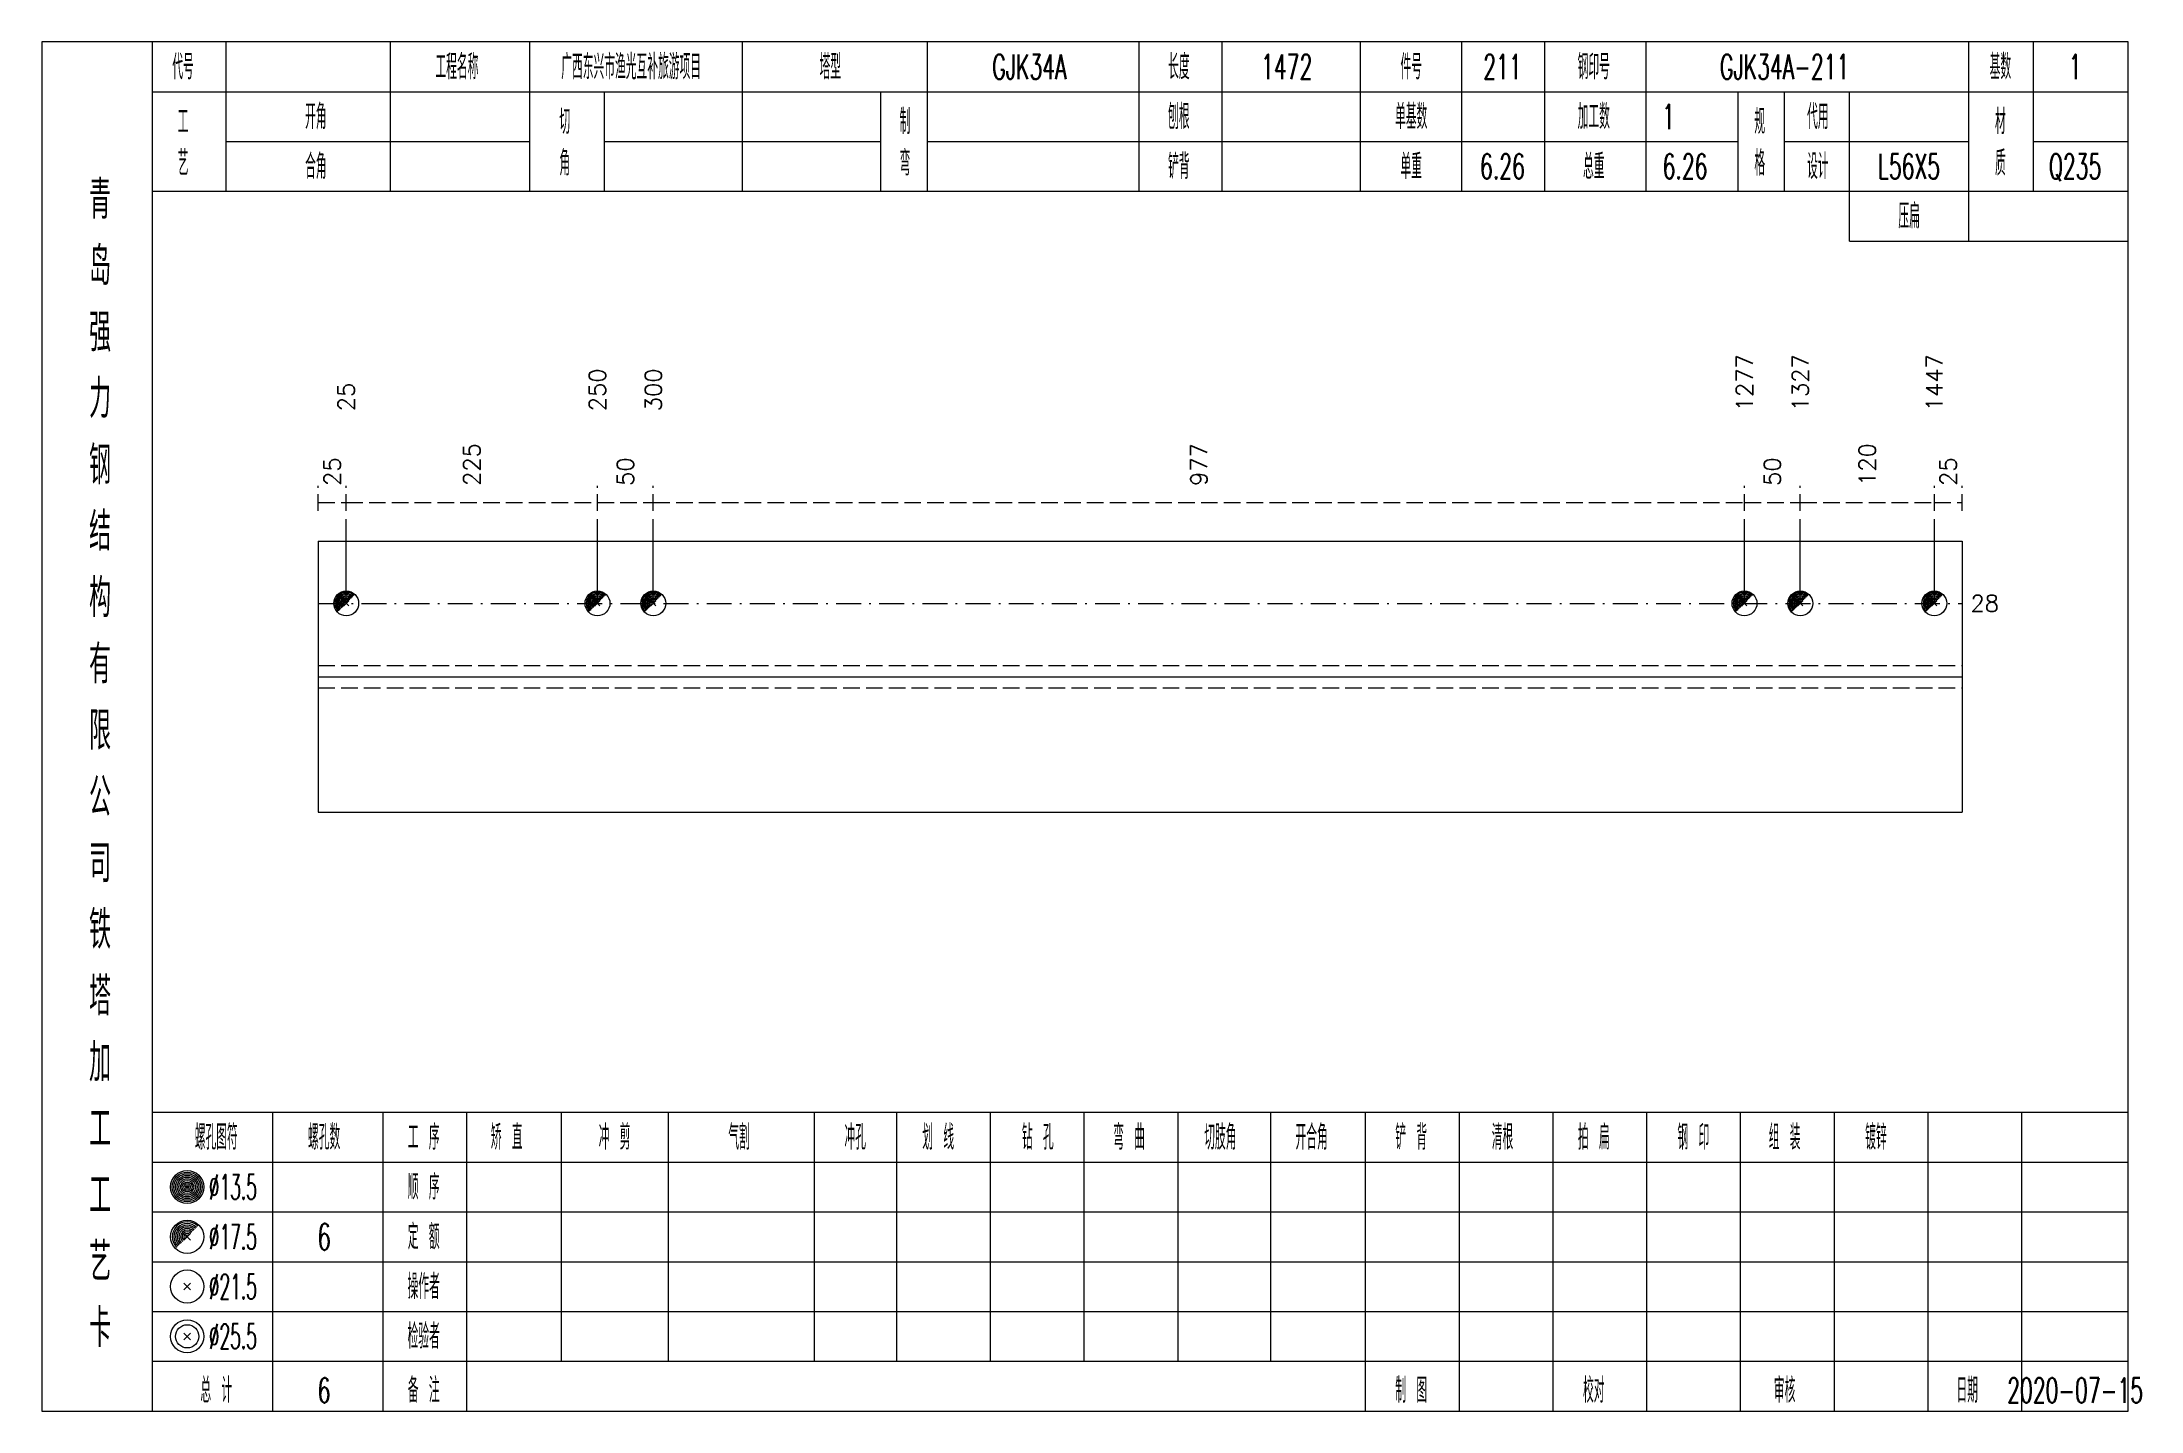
# Model space of a CAD drawing. Extents: x 0 to 2606, y -377 to 6479.
# Drawn here: x 522.8 to 775.7, y 6125 to 6290 of the extents above; entities that cross this region are included whole.
import ezdxf
from ezdxf.enums import TextEntityAlignment as Align

# ---------------------------------------------------------------- set-up
doc = ezdxf.new("R2010")
doc.units = 0
doc.header["$MEASUREMENT"] = 0
doc.linetypes.add('一点画线', pattern=[5.2, 3, -1, 0.2, -1])
doc.linetypes.add('虚线', pattern=[2.75, 2, -0.75])
doc.layers.get('0').update_dxf_attribs({"linetype": 'CONTINUOUS', "lineweight": 25})
doc.layers.add('1', color=7, linetype='CONTINUOUS', lineweight=25)
doc.layers.add('4', color=7, linetype='CONTINUOUS', lineweight=25)
doc.styles.get("Standard").update_dxf_attribs({"font": 'simplex.shx', "width": 0.7, "height": 3, "bigfont": 'gbhzfs.shx'})

msp = doc.modelspace()

# ---------------------------------------------------------------- texts
at = {"color": 7, "linetype": 'Continuous', "lineweight": 13}
for s, p in [('250', (589.74, 6245.5)), ('300', (596.47, 6245.5)), ('1277', (727.96, 6245.5)), ('1327', (734.69, 6245.5)), ('1447', (750.84, 6245.5)), ('25', (559.46, 6245.5))]:
    msp.add_text(s, height=2, rotation=90, dxfattribs=at).set_placement(p, align=Align.MIDDLE_LEFT)
at = {"color": 8, "linetype": 'Continuous', "lineweight": 9}
for s, p in [('225', (574.6, 6236.5)), ('977', (662.22, 6236.5)), ('120', (742.76, 6236.5)), ('25', (557.78, 6236.5)), ('50', (593.11, 6236.5)), ('50', (731.32, 6236.5)), ('25', (752.52, 6236.5))]:
    msp.add_text(s, height=2, rotation=90, dxfattribs=at).set_placement(p, align=Align.MIDDLE_LEFT)
at = {"color": 7, "linetype": 'Continuous', "lineweight": 13}
msp.add_text('28', height=2, dxfattribs=at).set_placement((755.2, 6222.34), align=Align.MIDDLE_LEFT)
at = {"layer": '4', "color": 1, "linetype": 'Continuous', "lineweight": 13}
for s, height, width, p in [('代号', 3, 0.6, (539.8, 6287)), ('工程名称', 3, 0.6, (572.8, 6287)), ('广西东兴市渔光互补旅游项目', 3, 0.6, (593.8, 6287)), ('塔型', 3, 0.6, (617.8, 6287)), ('GJK34A', 3, 0.6, (641.8, 6287)), ('长度', 3, 0.6, (659.8, 6287)), ('1472', 3, 0.6, (672.8, 6287)), ('件号', 3, 0.6, (687.8, 6287)), ('211', 3, 0.6, (698.8, 6287)), ('钢印号', 3, 0.6, (709.8, 6287)), ('GJK34A-211', 3, 0.6, (732.8, 6287)), ('基数', 3, 0.6, (758.8, 6287)), ('1', 3, 0.6, (767.8, 6287)), ('工', 3, 0.6, (539.8, 6280.4)), ('开角', 3, 0.6, (555.8, 6281)), ('切', 3, 0.6, (585.8, 6280.4)), ('制', 3, 0.6, (626.8, 6280.4)), ('刨根', 3, 0.6, (659.8, 6281)), ('单基数', 3, 0.6, (687.8, 6281)), ('加工数', 3, 0.6, (709.8, 6281)), ('1', 3, 0.6, (718.8, 6281)), ('规', 3, 0.6, (729.8, 6280.4)), ('代用', 3, 0.6, (736.8, 6281)), ('材', 3, 0.6, (758.8, 6280.4)), ('艺', 3, 0.6, (539.8, 6275.4)), ('合角', 3, 0.6, (555.8, 6275)), ('角', 3, 0.6, (585.8, 6275.4)), ('弯', 3, 0.6, (626.8, 6275.4)), ('铲背', 3, 0.6, (659.8, 6275)), ('单重', 3, 0.6, (687.8, 6275)), ('6.26', 3, 0.6, (698.8, 6275)), ('总重', 3, 0.6, (709.8, 6275)), ('6.26', 3, 0.6, (720.8, 6275)), ('格', 3, 0.6, (729.8, 6275.4)), ('设计', 3, 0.6, (736.8, 6275)), ('L56X5', 3, 0.6, (747.8, 6275)), ('质', 3, 0.6, (758.8, 6275.4)), ('Q235', 3, 0.6, (767.8, 6275)), ('青', 4.6, 0.8, (529.8, 6271)), ('压扁', 3, 0.6, (747.8, 6269)), ('岛', 4.6, 0.8, (529.8, 6263)), ('强', 4.6, 0.8, (529.8, 6255)), ('力', 4.6, 0.8, (529.8, 6247)), ('钢', 4.6, 0.8, (529.8, 6239)), ('结', 4.6, 0.8, (529.8, 6231)), ('构', 4.6, 0.8, (529.8, 6223)), ('有', 4.6, 0.8, (529.8, 6215)), ('限', 4.6, 0.8, (529.8, 6207)), ('公', 4.6, 0.8, (529.8, 6199)), ('司', 4.6, 0.8, (529.8, 6191)), ('铁', 4.6, 0.8, (529.8, 6183)), ('塔', 4.6, 0.8, (529.8, 6175)), ('加', 4.6, 0.8, (529.8, 6167)), ('工', 4.6, 0.8, (529.8, 6159)), ('螺孔图符', 3, 0.6, (543.8, 6158)), ('螺孔数', 3, 0.6, (556.8, 6158)), ('工 序', 3, 0.6, (568.8, 6158)), ('矫 直', 3, 0.6, (578.8, 6158)), ('冲 剪', 3, 0.6, (591.8, 6158)), ('气割', 3, 0.6, (606.8, 6158)), ('冲孔', 3, 0.6, (620.8, 6158)), ('划 线', 3, 0.6, (630.8, 6158)), ('钻 孔', 3, 0.6, (642.8, 6158)), ('弯 曲', 3, 0.6, (653.8, 6158)), ('切肢角', 3, 0.6, (664.8, 6158)), ('开合角', 3, 0.6, (675.8, 6158)), ('铲 背', 3, 0.6, (687.8, 6158)), ('清根', 3, 0.6, (698.8, 6158)), ('拍 扁', 3, 0.6, (709.8, 6158)), ('钢 印', 3, 0.6, (721.8, 6158)), ('组 装', 3, 0.6, (732.8, 6158)), ('镀锌', 3, 0.6, (743.8, 6158)), ('工', 4.6, 0.8, (529.8, 6151)), ('%%C13.5', 3, 0.5, (545.8, 6152)), ('顺 序', 3, 0.6, (568.8, 6152)), ('%%C17.5', 3, 0.5, (545.8, 6146)), ('6', 3.2, 0.6, (556.8, 6146)), ('定 额', 3, 0.6, (568.8, 6146)), ('艺', 4.6, 0.8, (529.8, 6143)), ('操作者', 3, 0.6, (568.8, 6140)), ('%%C21.5', 3, 0.5, (545.8, 6140)), ('卡', 4.6, 0.8, (529.8, 6135)), ('%%C25.5', 3, 0.5, (545.8, 6134)), ('检验者', 3, 0.6, (568.8, 6134)), ('总 计', 3, 0.6, (543.8, 6127.5)), ('6', 3, 0.6, (556.8, 6127.5)), ('备 注', 3, 0.6, (568.8, 6127.5)), ('制 图', 3, 0.6, (687.8, 6127.5)), ('校对', 3, 0.6, (709.8, 6127.5)), ('审核', 3, 0.6, (732.8, 6127.5)), ('日期', 3, 0.6, (754.8, 6127.5)), ('2020-07-15', 3, 0.6, (767.8, 6127.5))]:
    msp.add_text(s, height=height, dxfattribs=dict(at, width=width)).set_placement(p, align=Align.MIDDLE_CENTER)

# ---------------------------------------------------------------- linework, layer by layer
at = {"color": 8, "linetype": '虚线', "lineweight": 9}
for p, q in [((556.1, 6233.5), (556.1, 6236.5)), ((559.46, 6233.5), (559.46, 6236.5)), ((559.46, 6233.5), (559.46, 6236.5)), ((589.74, 6233.5), (589.74, 6236.5)), ((589.74, 6233.5), (589.74, 6236.5)), ((596.47, 6233.5), (596.47, 6236.5)), ((596.47, 6233.5), (596.47, 6236.5)), ((727.96, 6233.5), (727.96, 6236.5)), ((727.96, 6233.5), (727.96, 6236.5)), ((734.69, 6233.5), (734.69, 6236.5)), ((734.69, 6233.5), (734.69, 6236.5)), ((750.84, 6233.5), (750.84, 6236.5)), ((750.84, 6233.5), (750.84, 6236.5)), ((754.2, 6233.5), (754.2, 6236.5)), ((556.1, 6234.5), (559.46, 6234.5)), ((559.46, 6234.5), (589.74, 6234.5)), ((589.74, 6234.5), (596.47, 6234.5)), ((596.47, 6234.5), (727.96, 6234.5)), ((727.96, 6234.5), (734.69, 6234.5)), ((734.69, 6234.5), (750.84, 6234.5)), ((750.84, 6234.5), (754.2, 6234.5))]:
    msp.add_line(p, q, dxfattribs=at)
at = {"color": 7, "linetype": 'Continuous', "lineweight": 13}
for p, q in [((559.46, 6222.34), (559.46, 6232.5)), ((589.74, 6222.34), (589.74, 6232.5)), ((596.47, 6222.34), (596.47, 6232.5)), ((727.96, 6222.34), (727.96, 6232.5)), ((734.69, 6222.34), (734.69, 6232.5)), ((750.84, 6222.34), (750.84, 6232.5))]:
    msp.add_line(p, q, dxfattribs=at)
at = {"color": 7, "linetype": 'Continuous', "lineweight": 18}
for p, q in [((556.1, 6229.84), (556.1, 6197.16)), ((556.1, 6229.84), (754.2, 6229.84)), ((754.2, 6229.84), (754.2, 6197.16)), ((556.1, 6213.5), (754.2, 6213.5))]:
    msp.add_line(p, q, dxfattribs=at)
at = {"color": 7, "linetype": 'Continuous', "lineweight": 0}
for p, q in [((559.16, 6222.04), (559.76, 6222.64)), ((559.16, 6222.64), (559.76, 6222.04)), ((589.44, 6222.04), (590.04, 6222.64)), ((589.44, 6222.64), (590.04, 6222.04)), ((596.17, 6222.04), (596.77, 6222.64)), ((596.17, 6222.64), (596.77, 6222.04)), ((727.66, 6222.04), (728.26, 6222.64)), ((727.66, 6222.64), (728.26, 6222.04)), ((734.39, 6222.04), (734.99, 6222.64)), ((734.39, 6222.64), (734.99, 6222.04)), ((750.54, 6222.04), (751.14, 6222.64)), ((750.54, 6222.64), (751.14, 6222.04))]:
    msp.add_line(p, q, dxfattribs=at)
at = {"color": 3, "linetype": '一点画线', "lineweight": 13}
msp.add_line((556.1, 6222.34), (754.2, 6222.34), dxfattribs=at)
at = {"color": 1, "linetype": '虚线', "lineweight": 18}
for p, q in [((556.1, 6214.84), (754.2, 6214.84)), ((556.1, 6212.16), (754.2, 6212.16))]:
    msp.add_line(p, q, dxfattribs=at)
at = {"color": 7, "linetype": 'Continuous', "lineweight": 13}
for centre in [(559.46, 6222.34), (589.74, 6222.34), (596.47, 6222.34), (727.96, 6222.34), (734.69, 6222.34), (750.84, 6222.34)]:
    msp.add_circle(centre, 1.5, dxfattribs=at)
for centre, radius in [((559.46, 6222.34), 1.35), ((559.46, 6222.34), 1.2), ((559.46, 6222.34), 1.05), ((559.46, 6222.34), 0.9), ((559.46, 6222.34), 0.75), ((559.46, 6222.34), 0.6), ((559.46, 6222.34), 0.45), ((559.46, 6222.34), 0.3), ((559.46, 6222.34), 0.15), ((589.74, 6222.34), 1.35), ((589.74, 6222.34), 1.2), ((589.74, 6222.34), 1.05), ((589.74, 6222.34), 0.9), ((589.74, 6222.34), 0.75), ((589.74, 6222.34), 0.6), ((589.74, 6222.34), 0.45), ((589.74, 6222.34), 0.3), ((589.74, 6222.34), 0.15), ((596.47, 6222.34), 1.35), ((596.47, 6222.34), 1.2), ((596.47, 6222.34), 1.05), ((596.47, 6222.34), 0.9), ((596.47, 6222.34), 0.75), ((596.47, 6222.34), 0.6), ((596.47, 6222.34), 0.45), ((596.47, 6222.34), 0.3), ((596.47, 6222.34), 0.15), ((727.96, 6222.34), 1.35), ((727.96, 6222.34), 1.2), ((727.96, 6222.34), 1.05), ((727.96, 6222.34), 0.9), ((727.96, 6222.34), 0.75), ((727.96, 6222.34), 0.6), ((727.96, 6222.34), 0.45), ((727.96, 6222.34), 0.3), ((727.96, 6222.34), 0.15), ((734.69, 6222.34), 1.35), ((734.69, 6222.34), 1.2), ((734.69, 6222.34), 1.05), ((734.69, 6222.34), 0.9), ((734.69, 6222.34), 0.75), ((734.69, 6222.34), 0.6), ((734.69, 6222.34), 0.45), ((734.69, 6222.34), 0.3), ((734.69, 6222.34), 0.15), ((750.84, 6222.34), 1.35), ((750.84, 6222.34), 1.2), ((750.84, 6222.34), 1.05), ((750.84, 6222.34), 0.9), ((750.84, 6222.34), 0.75), ((750.84, 6222.34), 0.6), ((750.84, 6222.34), 0.45), ((750.84, 6222.34), 0.3), ((750.84, 6222.34), 0.15)]:
    msp.add_arc(centre, radius, 45, 225, dxfattribs=at)
at = {"layer": '1', "color": 7, "linetype": 'Continuous', "lineweight": 18}
msp.add_line((556.1, 6197.16), (754.2, 6197.16), dxfattribs=at)
at = {"layer": '4', "color": 1, "linetype": 'Continuous', "lineweight": 18}
for p, q in [((536.1, 6125), (536.1, 6290)), ((545, 6272), (545, 6290)), ((564.8, 6272), (564.8, 6290)), ((581.6, 6272), (581.6, 6290)), ((607.2, 6272), (607.2, 6290)), ((629.5, 6272), (629.5, 6290)), ((655, 6272), (655, 6290)), ((665, 6272), (665, 6290)), ((681.7, 6272), (681.7, 6290)), ((693.9, 6272), (693.9, 6290)), ((703.9, 6272), (703.9, 6290)), ((716.1, 6272), (716.1, 6290)), ((755, 6266), (755, 6290)), ((762.8, 6272), (762.8, 6290)), ((536.1, 6284), (774.2, 6284)), ((590.6, 6272), (590.6, 6284)), ((623.9, 6272), (623.9, 6284)), ((727.2, 6272), (727.2, 6284)), ((732.8, 6272), (732.8, 6284)), ((740.6, 6266), (740.6, 6284)), ((545, 6278), (581.6, 6278)), ((590.6, 6278), (623.9, 6278)), ((629.5, 6278), (727.2, 6278)), ((732.8, 6278), (755, 6278)), ((762.8, 6278), (774.2, 6278)), ((536.1, 6272), (774.2, 6272)), ((740.6, 6266), (774.2, 6266)), ((536.1, 6161), (774.2, 6161)), ((550.6, 6125), (550.6, 6161)), ((563.9, 6125), (563.9, 6161)), ((574, 6125), (574, 6161)), ((585.4, 6131), (585.4, 6161)), ((598.3, 6131), (598.3, 6161)), ((615.9, 6131), (615.9, 6161)), ((625.8, 6131), (625.8, 6161)), ((637.1, 6131), (637.1, 6161)), ((648.4, 6131), (648.4, 6161)), ((659.7, 6131), (659.7, 6161)), ((670.9, 6131), (670.9, 6161)), ((682.3, 6131), (682.3, 6161)), ((693.6, 6131), (693.6, 6161)), ((704.9, 6131), (704.9, 6161)), ((716.2, 6131), (716.2, 6161)), ((727.5, 6131), (727.5, 6161)), ((738.8, 6131), (738.8, 6161)), ((750.1, 6131), (750.1, 6161)), ((761.4, 6131), (761.4, 6161)), ((536.1, 6155), (774.2, 6155)), ((536.1, 6149), (774.2, 6149)), ((536.1, 6143), (774.2, 6143)), ((536.1, 6137), (774.2, 6137)), ((536.1, 6131), (774.2, 6131)), ((682.3, 6125), (682.3, 6131)), ((693.6, 6125), (693.6, 6131)), ((704.9, 6125), (704.9, 6131)), ((716.2, 6125), (716.2, 6131)), ((727.5, 6125), (727.5, 6131)), ((738.8, 6125), (738.8, 6131)), ((750.1, 6125), (750.1, 6131)), ((761.4, 6125), (761.4, 6131))]:
    msp.add_line(p, q, dxfattribs=at)
at = {"layer": '4', "color": 7, "linetype": 'Continuous', "lineweight": 13}
for p, q in [((540.1, 6151.8), (540.5, 6152.2)), ((540.5, 6151.8), (540.1, 6152.2)), ((539.9, 6139.6), (540.7, 6140.4)), ((540.7, 6139.6), (539.9, 6140.4)), ((539.9, 6133.6), (540.7, 6134.4)), ((540.7, 6133.6), (539.9, 6134.4))]:
    msp.add_line(p, q, dxfattribs=at)
at = {"layer": '4', "color": 7, "linetype": 'Continuous', "lineweight": 0}
for p, q in [((539.9, 6145.6), (540.7, 6146.4)), ((539.9, 6146.4), (540.7, 6145.6))]:
    msp.add_line(p, q, dxfattribs=at)
at = {"layer": '4', "color": 1, "linetype": 'Continuous', "lineweight": 18}
msp.add_lwpolyline([(522.8, 6290), (522.8, 6125), (774.2, 6125), (774.2, 6290)], close=True, dxfattribs=at)
at = {"layer": '4', "color": 7, "linetype": 'Continuous', "lineweight": 13}
for centre, radius in [((540.3, 6152), 2), ((540.3, 6152), 1.8), ((540.3, 6152), 1.6), ((540.3, 6152), 1.4), ((540.3, 6152), 1.2), ((540.3, 6152), 1), ((540.3, 6152), 0.8), ((540.3, 6152), 0.6), ((540.3, 6152), 0.4), ((540.3, 6152), 0.2), ((540.3, 6146), 2), ((540.3, 6140), 2), ((540.3, 6134), 2), ((540.3, 6134), 1.4)]:
    msp.add_circle(centre, radius, dxfattribs=at)
for radius in [1.8, 1.6, 1.4, 1.2, 1, 0.8, 0.6, 0.4, 0.2]:
    msp.add_arc((540.3, 6146), radius, 45, 225, dxfattribs=at)

msp.set_redraw_order([(e.dxf.handle, doc.entitydb.next_handle()) for e in msp.query("TEXT MTEXT ATTDEF DIMENSION ARC_DIMENSION")])  # texts and dimensions are drawn at this point

doc.saveas('drawing.dxf')
